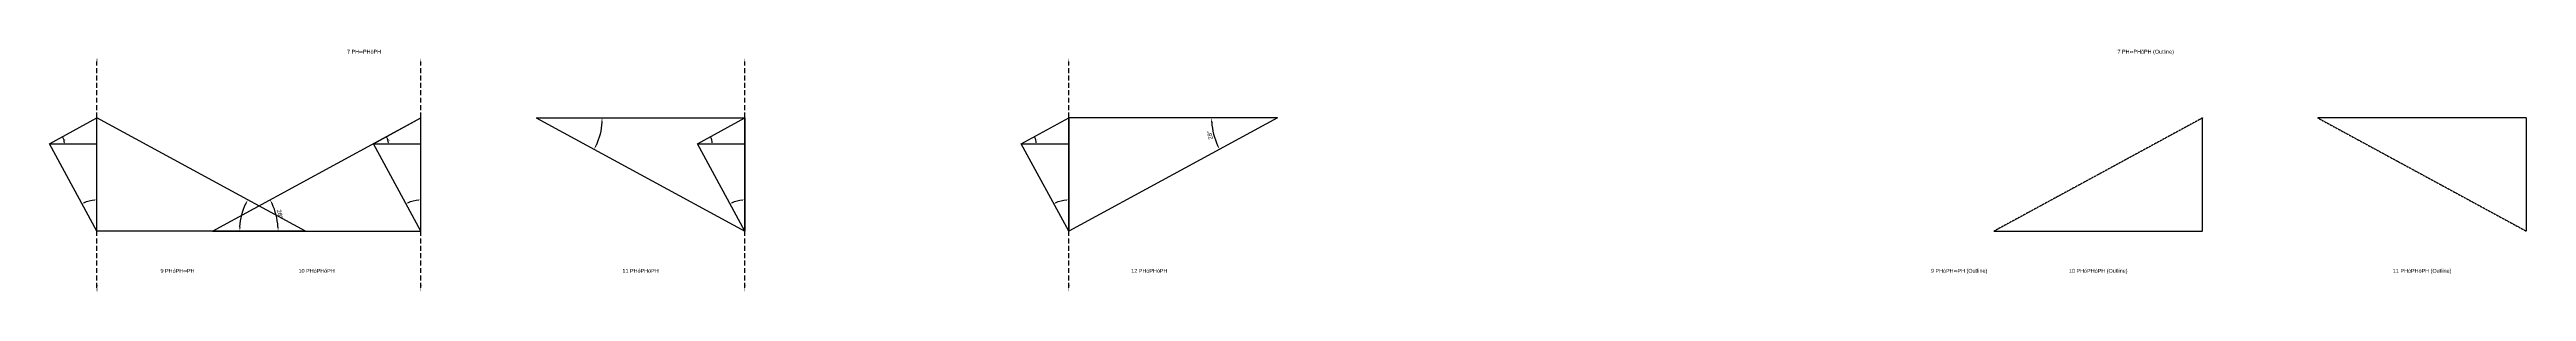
# Model space of a CAD drawing. Header units: millimetres. Extents: x 1423577 to 4401751, y -454579 to 121312.
# Drawn here: x 2521313 to 3158579, y -256670 to -194451 of the extents above; entities that cross this region are included whole.
import ezdxf
from ezdxf.enums import TextEntityAlignment as Align

# ---------------------------------------------------------------- set-up
doc = ezdxf.new("R2010")
doc.units = ezdxf.units.MM
doc.header["$PDMODE"] = 35
doc.linetypes.add('DASHED', pattern=[19.05, 12.7, -6.35])
for name, color, linetype in [('BASE', 170, 'Continuous'), ('HYPOTENUSE', 20, 'Continuous'), ('PERPENDICULAR', 90, 'Continuous')]:
    doc.layers.add(name, color=color, linetype=linetype)
doc.styles.add('Arial', font='arial_0.ttf')
doc.dimstyles.new('ISO-25', dxfattribs={"dimtxt": 250, "dimasz": 100, "dimexe": 1.25, "dimexo": 0.625, "dimgap": 100, "dimtad": 1, "dimdec": 0, "dimtxsty": 'Arial', "dimcen": 2.5, "dimadec": 0, "dimazin": 0, "dimtfac": 1, "dimtdec": 0, "dimtmove": 0, "dimatfit": 3, "dimfxl": 1, "dimarcsym": 0})

# ---------------------------------------------------------------- blocks, each defined once
blk = doc.blocks.new('*D2')
at = {"color": 0, "lineweight": -2, "transparency": 16777216}
blk.add_arc((0, 0), 3850, 3.72107, 24.76727, dxfattribs=at)
at = {"color": 0, "transparency": 16777216}
for points in [[(3459, 1594), (3533, 1632), (3384, 1836)], [(3884, 251), (3800, 249), (3850, 0)]]:
    blk.add_solid(points, dxfattribs=at)
at = {"layer": 'Defpoints', "color": 0, "transparency": 16777216}
for p in [(12208, 6625), (0, 0), (0, 0), (3797, 635), (12208, 0)]:
    blk.add_point(p, dxfattribs=at)
at = {"color": 0, "transparency": 16777216, "insert": (3952, 1003), "char_height": 250, "attachment_point": 5, "rotation": 284.24417, "style": 'Arial'}
blk.add_mtext('28°', dxfattribs=at)
blk = doc.blocks.new('GTN')
at = {"layer": 'BASE'}
blk.add_line((0, 0), (12208.3, 0), dxfattribs=at)
at = {"layer": 'HYPOTENUSE'}
blk.add_line((0, 0), (12208.3, 6625.3), dxfattribs=at)
at = {"layer": 'PERPENDICULAR'}
blk.add_line((12208.3, 0), (12208.3, 6625.3), dxfattribs=at)
at = {"color": 6}
dim = blk.add_angular_dim_2l(base=(3797.3, 635.2), line1=((0, 0), (12208.3, 0)), line2=((0, 0), (12208.3, 6625.3)), dimstyle='ISO-25', override={"dimasz": 250}, dxfattribs=at)
dim.commit()
dim.dimension.update_dxf_attribs({"geometry": '*D2', "text_midpoint": (3952.4, 1003.3)})

msp = doc.modelspace()

# ---------------------------------------------------------------- linework, layer by layer
at = {"linetype": 'DASHED', "ltscale": 100}
for p, q in [((2533521, -255734), (2533521, -197492)), ((2616862, -255734), (2616862, -197492)), ((2700203, -255734), (2700203, -197492)), ((2783544, -255734), (2783544, -197492))]:
    msp.add_line(p, q, dxfattribs=at)
at = {"linetype": 'DASHED'}
for points in [[(3075238, -212053), (3021578, -241174), (3075238, -241174)], [(3104919, -212053), (3158579, -241174), (3158579, -212053)]]:
    msp.add_lwpolyline(points, close=True, dxfattribs=at)

# ---------------------------------------------------------------- block references
for p in [(2521313, -218678), (2604654, -218678), (2687995, -218678), (2771336, -218678)]:
    msp.add_blockref('GTN', p)
at = {"linetype": 'DASHED', "ltscale": 100}
for p, xscale, yscale, zscale, rotation in [((2533521, -241174), -2.096524862893649, 2.096524862893649, 2.096524862893649, 298.4883327617913), ((2616862, -241174), -2.096524862893649, 2.096524862893649, 2.096524862893649, 298.4883327617913), ((2646543, -212053), -4.395416500731245, 4.395416500731245, 4.395416500731245, 180), ((2700203, -241174), -2.096524862893649, 2.096524862893649, 2.096524862893649, 298.4883327617913), ((2783544, -241174), -2.096524862893649, 2.096524862893649, 2.096524862893649, 298.4883327617913), ((2837205, -212053), 4.395416500731245, 4.395416500731245, 4.395416500731245, 180)]:
    msp.add_blockref('GTN', p, dxfattribs=dict(at, xscale=xscale, yscale=yscale, zscale=zscale, rotation=rotation))
at = {"linetype": 'DASHED', "ltscale": 100, "yscale": 4.395416500731245, "zscale": 4.395416500731245}
for p, xscale in [((2587181, -241174), -4.395416500731245), ((2563202, -241174), 4.395416500731245)]:
    msp.add_blockref('GTN', p, dxfattribs=dict(at, xscale=xscale))

# ---------------------------------------------------------------- texts
at = {"linetype": 'DASHED', "ltscale": 100, "style": 'Arial'}
for s, p in [('⌡', (2533521, -197492)), ('7 PH∞PHöPH', (2602240, -195005)), ('⌡', (2616862, -197492)), ('⌡', (2700203, -197492)), ('⌡', (2783544, -197492)), ('7 PH∞PHöPH (Outline)', (3060616, -195005)), ('9 PHóPH∞PH', (2554247, -251366)), ('10 PHóPHóPH', (2590032, -251366)), ('11 PHóPHöPH', (2673373, -251366)), ('12 PHóPHòPH', (2804270, -251366)), ('9 PHóPH∞PH (Outline)', (3012623, -251366)), ('10 PHóPHóPH (Outline)', (3048408, -251366)), ('11 PHóPHöPH (Outline)', (3131749, -251366)), ('⌠', (2533521, -255734)), ('⌠', (2616862, -255734)), ('⌠', (2700203, -255734)), ('⌠', (2783544, -255734))]:
    msp.add_text(s, height=1000, dxfattribs=at).set_placement(p, align=Align.MIDDLE_CENTER)

doc.saveas('drawing.dxf')
